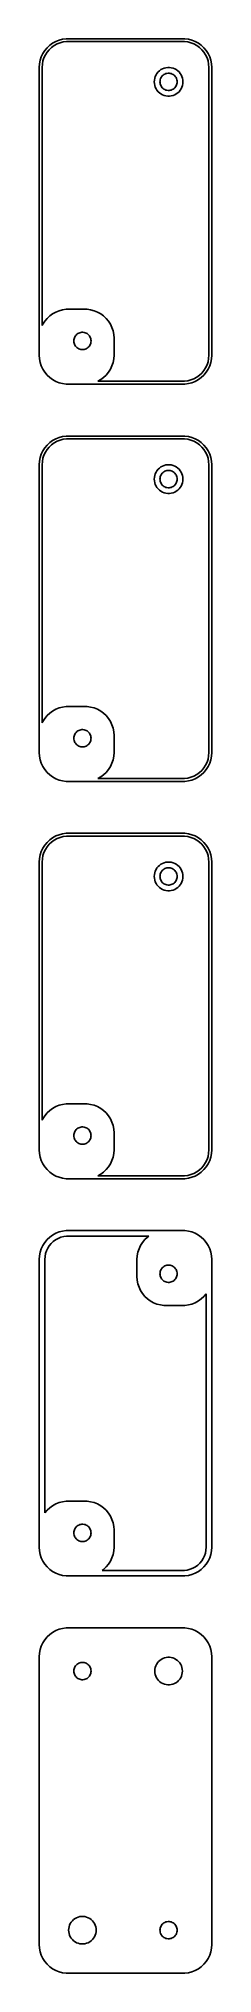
# Model space of a CAD drawing. Header units: metres. Extents: x -15 to 15, y 246 to 582.
import ezdxf

# ---------------------------------------------------------------- set-up
doc = ezdxf.new("R2010")
doc.units = ezdxf.units.M

msp = doc.modelspace()

# ---------------------------------------------------------------- linework, layer by layer
for p, q in [((-12.1289, 581.524), (-12.6791, 581.222)), ((-11.5451, 581.755), (-12.1289, 581.524)), ((-11.916, 581.072), (-11.3906, 581.28)), ((-10.9369, 581.911), (-11.5451, 581.755)), ((-11.3906, 581.28), (-10.8432, 581.42)), ((-10.3139, 581.99), (-10.9369, 581.911)), ((-10.8432, 581.42), (-10.2825, 581.491)), ((10.3139, 581.99), (-10.3139, 581.99)), ((-10.2825, 581.491), (10.2825, 581.491)), ((10.2825, 581.491), (10.8432, 581.42)), ((10.9369, 581.911), (10.3139, 581.99)), ((10.8432, 581.42), (11.3906, 581.28)), ((11.5451, 581.755), (10.9369, 581.911)), ((11.3906, 581.28), (11.916, 581.072)), ((12.1289, 581.524), (11.5451, 581.755)), ((12.6791, 581.222), (12.1289, 581.524)), ((-14.8429, 578.243), (-14.9606, 577.627)), ((-14.6489, 578.841), (-14.8429, 578.243)), ((-14.3815, 579.409), (-14.6489, 578.841)), ((-14.4645, 577.564), (-14.3586, 578.119)), ((-14.0451, 579.939), (-14.3815, 579.409)), ((-14.3586, 578.119), (-14.184, 578.657)), ((-14.184, 578.657), (-13.9434, 579.168)), ((-13.6448, 580.423), (-14.0451, 579.939)), ((-13.9434, 579.168), (-13.6406, 579.645)), ((-13.1871, 580.853), (-13.6448, 580.423)), ((-13.6406, 579.645), (-13.2803, 580.08)), ((-13.2803, 580.08), (-12.8684, 580.467)), ((-12.6791, 581.222), (-13.1871, 580.853)), ((-12.8684, 580.467), (-12.4112, 580.799)), ((-12.4112, 580.799), (-11.916, 581.072)), ((11.916, 581.072), (12.4112, 580.799)), ((12.4112, 580.799), (12.8684, 580.467)), ((13.1871, 580.853), (12.6791, 581.222)), ((12.8684, 580.467), (13.2803, 580.08)), ((13.6448, 580.423), (13.1871, 580.853)), ((13.2803, 580.08), (13.6406, 579.645)), ((13.6406, 579.645), (13.9434, 579.168)), ((14.0451, 579.939), (13.6448, 580.423)), ((13.9434, 579.168), (14.184, 578.657)), ((14.3815, 579.409), (14.0451, 579.939)), ((14.184, 578.657), (14.3586, 578.119)), ((14.3586, 578.119), (14.4645, 577.564)), ((14.6489, 578.841), (14.3815, 579.409)), ((14.8429, 578.243), (14.6489, 578.841)), ((14.9606, 577.627), (14.8429, 578.243)), ((-14.9606, 577.627), (-15, 577)), ((-15, 577), (-15, 527)), ((-14.5, 577), (-14.4645, 577.564)), ((-14.5, 532.157), (-14.5, 577)), ((5.0197, 574.813), (5, 574.5)), ((5.07854, 575.122), (5.0197, 574.813)), ((5.17555, 575.42), (5.07854, 575.122)), ((5.30922, 575.704), (5.17555, 575.42)), ((5.47745, 575.969), (5.30922, 575.704)), ((5.67757, 576.211), (5.47745, 575.969)), ((5.90643, 576.426), (5.67757, 576.211)), ((6.16043, 576.611), (5.90643, 576.426)), ((6, 574.5), (6.01183, 574.688)), ((6.01183, 574.688), (6.04712, 574.873)), ((6.04712, 574.873), (6.10533, 575.052)), ((6.10533, 575.052), (6.18553, 575.223)), ((6.43555, 576.762), (6.16043, 576.611)), ((6.18553, 575.223), (6.28647, 575.382)), ((6.28647, 575.382), (6.40654, 575.527)), ((6.40654, 575.527), (6.54385, 575.656)), ((6.72745, 576.878), (6.43555, 576.762)), ((6.54385, 575.656), (6.69626, 575.766)), ((6.69626, 575.766), (6.86133, 575.857)), ((7.03154, 576.956), (6.72745, 576.878)), ((6.86133, 575.857), (7.03647, 575.927)), ((7.34302, 576.995), (7.03154, 576.956)), ((7.03647, 575.927), (7.21892, 575.973)), ((7.21892, 575.973), (7.40581, 575.997)), ((7.65697, 576.995), (7.34302, 576.995)), ((7.40581, 575.997), (7.59418, 575.997)), ((7.59418, 575.997), (7.78107, 575.973)), ((7.96844, 576.956), (7.65697, 576.995)), ((7.78107, 575.973), (7.96352, 575.927)), ((7.96352, 575.927), (8.13866, 575.857)), ((8.27254, 576.878), (7.96844, 576.956)), ((8.13866, 575.857), (8.30373, 575.766)), ((8.56444, 576.762), (8.27254, 576.878)), ((8.30373, 575.766), (8.45613, 575.656)), ((8.45613, 575.656), (8.59344, 575.527)), ((8.83955, 576.611), (8.56444, 576.762)), ((8.59344, 575.527), (8.71352, 575.382)), ((8.71352, 575.382), (8.81445, 575.223)), ((8.81445, 575.223), (8.89465, 575.052)), ((9.09355, 576.426), (8.83955, 576.611)), ((8.89465, 575.052), (8.95287, 574.873)), ((8.95287, 574.873), (8.98816, 574.688)), ((8.98816, 574.688), (9, 574.5)), ((9.32242, 576.211), (9.09355, 576.426)), ((9.52254, 575.969), (9.32242, 576.211)), ((9.69077, 575.704), (9.52254, 575.969)), ((9.82443, 575.42), (9.69077, 575.704)), ((9.92145, 575.122), (9.82443, 575.42)), ((9.98029, 574.813), (9.92145, 575.122)), ((10, 574.5), (9.98029, 574.813)), ((14.4645, 577.564), (14.5, 577)), ((14.5, 577), (14.5, 527)), ((15, 577), (14.9606, 577.627)), ((15, 527), (15, 577)), ((5, 574.5), (5.0197, 574.187)), ((5.0197, 574.187), (5.07854, 573.878)), ((5.07854, 573.878), (5.17555, 573.58)), ((5.17555, 573.58), (5.30922, 573.296)), ((5.30922, 573.296), (5.47745, 573.031)), ((5.47745, 573.031), (5.67757, 572.789)), ((5.67757, 572.789), (5.90643, 572.574)), ((5.90643, 572.574), (6.16043, 572.389)), ((6.01183, 574.312), (6, 574.5)), ((6.04712, 574.127), (6.01183, 574.312)), ((6.10533, 573.948), (6.04712, 574.127)), ((6.18553, 573.777), (6.10533, 573.948)), ((6.16043, 572.389), (6.43555, 572.238)), ((6.28647, 573.618), (6.18553, 573.777)), ((6.40654, 573.473), (6.28647, 573.618)), ((6.54385, 573.344), (6.40654, 573.473)), ((6.43555, 572.238), (6.72745, 572.122)), ((6.69626, 573.234), (6.54385, 573.344)), ((6.86133, 573.143), (6.69626, 573.234)), ((6.72745, 572.122), (7.03154, 572.044)), ((7.03647, 573.073), (6.86133, 573.143)), ((7.03154, 572.044), (7.34302, 572.005)), ((7.21892, 573.027), (7.03647, 573.073)), ((7.40581, 573.003), (7.21892, 573.027)), ((7.34302, 572.005), (7.65697, 572.005)), ((7.59418, 573.003), (7.40581, 573.003)), ((7.78107, 573.027), (7.59418, 573.003)), ((7.65697, 572.005), (7.96844, 572.044)), ((7.96352, 573.073), (7.78107, 573.027)), ((8.13866, 573.143), (7.96352, 573.073)), ((7.96844, 572.044), (8.27254, 572.122)), ((8.30373, 573.234), (8.13866, 573.143)), ((8.27254, 572.122), (8.56444, 572.238)), ((8.45613, 573.344), (8.30373, 573.234)), ((8.59344, 573.473), (8.45613, 573.344)), ((8.56444, 572.238), (8.83955, 572.389)), ((8.71352, 573.618), (8.59344, 573.473)), ((8.81445, 573.777), (8.71352, 573.618)), ((8.89465, 573.948), (8.81445, 573.777)), ((8.83955, 572.389), (9.09355, 572.574)), ((8.95287, 574.127), (8.89465, 573.948)), ((8.98816, 574.312), (8.95287, 574.127)), ((9, 574.5), (8.98816, 574.312)), ((9.09355, 572.574), (9.32242, 572.789)), ((9.32242, 572.789), (9.52254, 573.031)), ((9.52254, 573.031), (9.69077, 573.296)), ((9.69077, 573.296), (9.82443, 573.58)), ((9.82443, 573.58), (9.92145, 573.878)), ((9.92145, 573.878), (9.98029, 574.187)), ((9.98029, 574.187), (10, 574.5)), ((-12.6791, 534.222), (-13.1871, 533.853)), ((-12.1289, 534.524), (-12.6791, 534.222)), ((-11.5451, 534.755), (-12.1289, 534.524)), ((-10.9369, 534.911), (-11.5451, 534.755)), ((-10.3139, 534.99), (-10.9369, 534.911)), ((-6.68604, 534.99), (-10.3139, 534.99)), ((-6.06308, 534.911), (-6.68604, 534.99)), ((-5.45491, 534.755), (-6.06308, 534.911)), ((-4.87109, 534.524), (-5.45491, 534.755)), ((-4.32086, 534.222), (-4.87109, 534.524)), ((-3.81287, 533.853), (-4.32086, 534.222)), ((-14.3815, 532.409), (-14.5, 532.157)), ((-14.0451, 532.939), (-14.3815, 532.409)), ((-13.6448, 533.423), (-14.0451, 532.939)), ((-13.1871, 533.853), (-13.6448, 533.423)), ((-8.30373, 530.766), (-8.13866, 530.857)), ((-8.13866, 530.857), (-7.96352, 530.927)), ((-7.96352, 530.927), (-7.78107, 530.973)), ((-7.78107, 530.973), (-7.59418, 530.997)), ((-7.59418, 530.997), (-7.40581, 530.997)), ((-7.40581, 530.997), (-7.21892, 530.973)), ((-7.21892, 530.973), (-7.03647, 530.927)), ((-7.03647, 530.927), (-6.86133, 530.857)), ((-6.86133, 530.857), (-6.69626, 530.766)), ((-3.35515, 533.423), (-3.81287, 533.853)), ((-2.95491, 532.939), (-3.35515, 533.423)), ((-2.61845, 532.409), (-2.95491, 532.939)), ((-2.3511, 531.841), (-2.61845, 532.409)), ((-2.15707, 531.243), (-2.3511, 531.841)), ((-2.03941, 530.627), (-2.15707, 531.243)), ((-9, 529.5), (-8.98816, 529.688)), ((-8.98816, 529.312), (-9, 529.5)), ((-8.98816, 529.688), (-8.95287, 529.873)), ((-8.95287, 529.127), (-8.98816, 529.312)), ((-8.95287, 529.873), (-8.89465, 530.052)), ((-8.89465, 528.948), (-8.95287, 529.127)), ((-8.89465, 530.052), (-8.81445, 530.223)), ((-8.81445, 528.777), (-8.89465, 528.948)), ((-8.81445, 530.223), (-8.71352, 530.382)), ((-8.71352, 528.618), (-8.81445, 528.777)), ((-8.71352, 530.382), (-8.59344, 530.527)), ((-8.59344, 528.473), (-8.71352, 528.618)), ((-8.59344, 530.527), (-8.45613, 530.656)), ((-8.45613, 528.344), (-8.59344, 528.473)), ((-8.45613, 530.656), (-8.30373, 530.766)), ((-8.30373, 528.234), (-8.45613, 528.344)), ((-8.13866, 528.143), (-8.30373, 528.234)), ((-7.96352, 528.073), (-8.13866, 528.143)), ((-7.78107, 528.027), (-7.96352, 528.073)), ((-7.59418, 528.003), (-7.78107, 528.027)), ((-7.40581, 528.003), (-7.59418, 528.003)), ((-7.21892, 528.027), (-7.40581, 528.003)), ((-7.03647, 528.073), (-7.21892, 528.027)), ((-6.86133, 528.143), (-7.03647, 528.073)), ((-6.69626, 528.234), (-6.86133, 528.143)), ((-6.69626, 530.766), (-6.54385, 530.656)), ((-6.54385, 528.344), (-6.69626, 528.234)), ((-6.54385, 530.656), (-6.40654, 530.527)), ((-6.40654, 528.473), (-6.54385, 528.344)), ((-6.40654, 530.527), (-6.28647, 530.382)), ((-6.28647, 528.618), (-6.40654, 528.473)), ((-6.28647, 530.382), (-6.18553, 530.223)), ((-6.18553, 528.777), (-6.28647, 528.618)), ((-6.18553, 530.223), (-6.10533, 530.052)), ((-6.10533, 528.948), (-6.18553, 528.777)), ((-6.10533, 530.052), (-6.04712, 529.873)), ((-6.04712, 529.127), (-6.10533, 528.948)), ((-6.04712, 529.873), (-6.01183, 529.688)), ((-6.01183, 529.312), (-6.04712, 529.127)), ((-6.01183, 529.688), (-6, 529.5)), ((-6, 529.5), (-6.01183, 529.312)), ((-2, 530), (-2.03941, 530.627)), ((-2, 527), (-2, 530)), ((-15, 527), (-14.9606, 526.373)), ((-14.9606, 526.373), (-14.8429, 525.757)), ((-14.8429, 525.757), (-14.6489, 525.159)), ((-14.6489, 525.159), (-14.3815, 524.591)), ((-14.3815, 524.591), (-14.0451, 524.061)), ((-2.95491, 524.061), (-2.61845, 524.591)), ((-2.61845, 524.591), (-2.3511, 525.159)), ((-2.3511, 525.159), (-2.15707, 525.757)), ((-2.15707, 525.757), (-2.03941, 526.373)), ((-2.03941, 526.373), (-2, 527)), ((13.6406, 524.355), (13.2803, 523.92)), ((13.9434, 524.832), (13.6406, 524.355)), ((14.184, 525.343), (13.9434, 524.832)), ((14.0451, 524.061), (14.3815, 524.591)), ((14.3586, 525.881), (14.184, 525.343)), ((14.4645, 526.436), (14.3586, 525.881)), ((14.3815, 524.591), (14.6489, 525.159)), ((14.5, 527), (14.4645, 526.436)), ((14.6489, 525.159), (14.8429, 525.757)), ((14.8429, 525.757), (14.9606, 526.373)), ((14.9606, 526.373), (15, 527)), ((-14.0451, 524.061), (-13.6448, 523.577)), ((-13.6448, 523.577), (-13.1871, 523.147)), ((-13.1871, 523.147), (-12.6791, 522.778)), ((-12.6791, 522.778), (-12.1289, 522.476)), ((-12.1289, 522.476), (-11.5451, 522.245)), ((-11.5451, 522.245), (-10.9369, 522.089)), ((-10.9369, 522.089), (-10.3139, 522.01)), ((-10.3139, 522.01), (10.3139, 522.01)), ((-4.81104, 522.509), (-4.32086, 522.778)), ((10.2825, 522.509), (-4.81104, 522.509)), ((-4.32086, 522.778), (-3.81287, 523.147)), ((-3.81287, 523.147), (-3.35515, 523.577)), ((-3.35515, 523.577), (-2.95491, 524.061)), ((10.8432, 522.58), (10.2825, 522.509)), ((10.3139, 522.01), (10.9369, 522.089)), ((11.3906, 522.72), (10.8432, 522.58)), ((10.9369, 522.089), (11.5451, 522.245)), ((11.916, 522.928), (11.3906, 522.72)), ((11.5451, 522.245), (12.1289, 522.476)), ((12.4112, 523.201), (11.916, 522.928)), ((12.1289, 522.476), (12.6791, 522.778)), ((12.8684, 523.533), (12.4112, 523.201)), ((12.6791, 522.778), (13.1871, 523.147)), ((13.2803, 523.92), (12.8684, 523.533)), ((13.1871, 523.147), (13.6448, 523.577)), ((13.6448, 523.577), (14.0451, 524.061)), ((-14.0451, 510.939), (-14.3815, 510.409)), ((-13.6448, 511.423), (-14.0451, 510.939)), ((-13.1871, 511.853), (-13.6448, 511.423)), ((-13.6406, 510.645), (-13.2803, 511.08)), ((-13.2803, 511.08), (-12.8684, 511.467)), ((-12.6791, 512.222), (-13.1871, 511.853)), ((-12.8684, 511.467), (-12.4112, 511.799)), ((-12.1289, 512.524), (-12.6791, 512.222)), ((-12.4112, 511.799), (-11.916, 512.072)), ((-11.5451, 512.755), (-12.1289, 512.524)), ((-11.916, 512.072), (-11.3906, 512.28)), ((-10.9369, 512.911), (-11.5451, 512.755)), ((-11.3906, 512.28), (-10.8432, 512.42)), ((-10.3139, 512.99), (-10.9369, 512.911)), ((-10.8432, 512.42), (-10.2825, 512.491)), ((10.3139, 512.99), (-10.3139, 512.99)), ((-10.2825, 512.491), (10.2825, 512.491)), ((10.2825, 512.491), (10.8432, 512.42)), ((10.9369, 512.911), (10.3139, 512.99)), ((10.8432, 512.42), (11.3906, 512.28)), ((11.5451, 512.755), (10.9369, 512.911)), ((11.3906, 512.28), (11.916, 512.072)), ((12.1289, 512.524), (11.5451, 512.755)), ((11.916, 512.072), (12.4112, 511.799)), ((12.6791, 512.222), (12.1289, 512.524)), ((12.4112, 511.799), (12.8684, 511.467)), ((13.1871, 511.853), (12.6791, 512.222)), ((12.8684, 511.467), (13.2803, 511.08)), ((13.6448, 511.423), (13.1871, 511.853)), ((13.2803, 511.08), (13.6406, 510.645)), ((14.0451, 510.939), (13.6448, 511.423)), ((14.3815, 510.409), (14.0451, 510.939)), ((-14.9606, 508.627), (-15, 508)), ((-15, 508), (-15, 458)), ((-14.8429, 509.243), (-14.9606, 508.627)), ((-14.6489, 509.841), (-14.8429, 509.243)), ((-14.3815, 510.409), (-14.6489, 509.841)), ((-14.5, 508), (-14.4645, 508.564)), ((-14.5, 463.157), (-14.5, 508)), ((-14.4645, 508.564), (-14.3586, 509.119)), ((-14.3586, 509.119), (-14.184, 509.657)), ((-14.184, 509.657), (-13.9434, 510.168)), ((-13.9434, 510.168), (-13.6406, 510.645)), ((5.90643, 507.426), (5.67757, 507.211)), ((6.16043, 507.611), (5.90643, 507.426)), ((6.43555, 507.762), (6.16043, 507.611)), ((6.72745, 507.878), (6.43555, 507.762)), ((7.03154, 507.956), (6.72745, 507.878)), ((7.34302, 507.995), (7.03154, 507.956)), ((7.65697, 507.995), (7.34302, 507.995)), ((7.96844, 507.956), (7.65697, 507.995)), ((8.27254, 507.878), (7.96844, 507.956)), ((8.56444, 507.762), (8.27254, 507.878)), ((8.83955, 507.611), (8.56444, 507.762)), ((9.09355, 507.426), (8.83955, 507.611)), ((9.32242, 507.211), (9.09355, 507.426)), ((13.6406, 510.645), (13.9434, 510.168)), ((13.9434, 510.168), (14.184, 509.657)), ((14.184, 509.657), (14.3586, 509.119)), ((14.3586, 509.119), (14.4645, 508.564)), ((14.6489, 509.841), (14.3815, 510.409)), ((14.4645, 508.564), (14.5, 508)), ((14.5, 508), (14.5, 458)), ((14.8429, 509.243), (14.6489, 509.841)), ((14.9606, 508.627), (14.8429, 509.243)), ((15, 508), (14.9606, 508.627)), ((15, 458), (15, 508)), ((5.0197, 505.813), (5, 505.5)), ((5, 505.5), (5.0197, 505.187)), ((5.07854, 506.122), (5.0197, 505.813)), ((5.0197, 505.187), (5.07854, 504.878)), ((5.17555, 506.42), (5.07854, 506.122)), ((5.07854, 504.878), (5.17555, 504.58)), ((5.30922, 506.704), (5.17555, 506.42)), ((5.17555, 504.58), (5.30922, 504.296)), ((5.47745, 506.969), (5.30922, 506.704)), ((5.30922, 504.296), (5.47745, 504.031)), ((5.67757, 507.211), (5.47745, 506.969)), ((5.47745, 504.031), (5.67757, 503.789)), ((6, 505.5), (6.01183, 505.688)), ((6.01183, 505.312), (6, 505.5)), ((6.01183, 505.688), (6.04712, 505.873)), ((6.04712, 505.127), (6.01183, 505.312)), ((6.04712, 505.873), (6.10533, 506.052)), ((6.10533, 504.948), (6.04712, 505.127)), ((6.10533, 506.052), (6.18553, 506.223)), ((6.18553, 504.777), (6.10533, 504.948)), ((6.18553, 506.223), (6.28647, 506.382)), ((6.28647, 504.618), (6.18553, 504.777)), ((6.28647, 506.382), (6.40654, 506.527)), ((6.40654, 504.473), (6.28647, 504.618)), ((6.40654, 506.527), (6.54385, 506.656)), ((6.54385, 504.344), (6.40654, 504.473)), ((6.54385, 506.656), (6.69626, 506.766)), ((6.69626, 504.234), (6.54385, 504.344)), ((6.69626, 506.766), (6.86133, 506.857)), ((6.86133, 504.143), (6.69626, 504.234)), ((6.86133, 506.857), (7.03647, 506.927)), ((7.03647, 504.073), (6.86133, 504.143)), ((7.03647, 506.927), (7.21892, 506.973)), ((7.21892, 504.027), (7.03647, 504.073)), ((7.21892, 506.973), (7.40581, 506.997)), ((7.40581, 504.003), (7.21892, 504.027)), ((7.40581, 506.997), (7.59418, 506.997)), ((7.59418, 504.003), (7.40581, 504.003)), ((7.59418, 506.997), (7.78107, 506.973)), ((7.78107, 504.027), (7.59418, 504.003)), ((7.78107, 506.973), (7.96352, 506.927)), ((7.96352, 504.073), (7.78107, 504.027)), ((7.96352, 506.927), (8.13866, 506.857)), ((8.13866, 504.143), (7.96352, 504.073)), ((8.13866, 506.857), (8.30373, 506.766)), ((8.30373, 504.234), (8.13866, 504.143)), ((8.30373, 506.766), (8.45613, 506.656)), ((8.45613, 504.344), (8.30373, 504.234)), ((8.45613, 506.656), (8.59344, 506.527)), ((8.59344, 504.473), (8.45613, 504.344)), ((8.59344, 506.527), (8.71352, 506.382)), ((8.71352, 504.618), (8.59344, 504.473)), ((8.71352, 506.382), (8.81445, 506.223)), ((8.81445, 504.777), (8.71352, 504.618)), ((8.81445, 506.223), (8.89465, 506.052)), ((8.89465, 504.948), (8.81445, 504.777)), ((8.89465, 506.052), (8.95287, 505.873)), ((8.95287, 505.127), (8.89465, 504.948)), ((8.95287, 505.873), (8.98816, 505.688)), ((8.98816, 505.312), (8.95287, 505.127)), ((8.98816, 505.688), (9, 505.5)), ((9, 505.5), (8.98816, 505.312)), ((9.52254, 506.969), (9.32242, 507.211)), ((9.32242, 503.789), (9.52254, 504.031)), ((9.69077, 506.704), (9.52254, 506.969)), ((9.52254, 504.031), (9.69077, 504.296)), ((9.82443, 506.42), (9.69077, 506.704)), ((9.69077, 504.296), (9.82443, 504.58)), ((9.92145, 506.122), (9.82443, 506.42)), ((9.82443, 504.58), (9.92145, 504.878)), ((9.98029, 505.813), (9.92145, 506.122)), ((9.92145, 504.878), (9.98029, 505.187)), ((10, 505.5), (9.98029, 505.813)), ((9.98029, 505.187), (10, 505.5)), ((5.67757, 503.789), (5.90643, 503.574)), ((5.90643, 503.574), (6.16043, 503.389)), ((6.16043, 503.389), (6.43555, 503.238)), ((6.43555, 503.238), (6.72745, 503.122)), ((6.72745, 503.122), (7.03154, 503.044)), ((7.03154, 503.044), (7.34302, 503.005)), ((7.34302, 503.005), (7.65697, 503.005)), ((7.65697, 503.005), (7.96844, 503.044)), ((7.96844, 503.044), (8.27254, 503.122)), ((8.27254, 503.122), (8.56444, 503.238)), ((8.56444, 503.238), (8.83955, 503.389)), ((8.83955, 503.389), (9.09355, 503.574)), ((9.09355, 503.574), (9.32242, 503.789)), ((-14.0451, 463.939), (-14.3815, 463.409)), ((-13.6448, 464.423), (-14.0451, 463.939)), ((-13.1871, 464.853), (-13.6448, 464.423)), ((-12.6791, 465.222), (-13.1871, 464.853)), ((-12.1289, 465.524), (-12.6791, 465.222)), ((-11.5451, 465.755), (-12.1289, 465.524)), ((-10.9369, 465.911), (-11.5451, 465.755)), ((-10.3139, 465.99), (-10.9369, 465.911)), ((-6.68604, 465.99), (-10.3139, 465.99)), ((-6.06308, 465.911), (-6.68604, 465.99)), ((-5.45491, 465.755), (-6.06308, 465.911)), ((-4.87109, 465.524), (-5.45491, 465.755)), ((-4.32086, 465.222), (-4.87109, 465.524)), ((-3.81287, 464.853), (-4.32086, 465.222)), ((-3.35515, 464.423), (-3.81287, 464.853)), ((-2.95491, 463.939), (-3.35515, 464.423)), ((-2.61845, 463.409), (-2.95491, 463.939)), ((-14.3815, 463.409), (-14.5, 463.157)), ((-9, 460.5), (-8.98816, 460.688)), ((-8.98816, 460.312), (-9, 460.5)), ((-8.98816, 460.688), (-8.95287, 460.873)), ((-8.95287, 460.127), (-8.98816, 460.312)), ((-8.95287, 460.873), (-8.89465, 461.052)), ((-8.89465, 461.052), (-8.81445, 461.223)), ((-8.81445, 461.223), (-8.71352, 461.382)), ((-8.71352, 461.382), (-8.59344, 461.527)), ((-8.59344, 461.527), (-8.45613, 461.656)), ((-8.45613, 461.656), (-8.30373, 461.766)), ((-8.30373, 461.766), (-8.13866, 461.857)), ((-8.13866, 461.857), (-7.96352, 461.927)), ((-7.96352, 461.927), (-7.78107, 461.973)), ((-7.78107, 461.973), (-7.59418, 461.997)), ((-7.59418, 461.997), (-7.40581, 461.997)), ((-7.40581, 461.997), (-7.21892, 461.973)), ((-7.21892, 461.973), (-7.03647, 461.927)), ((-7.03647, 461.927), (-6.86133, 461.857)), ((-6.86133, 461.857), (-6.69626, 461.766)), ((-6.69626, 461.766), (-6.54385, 461.656)), ((-6.54385, 461.656), (-6.40654, 461.527)), ((-6.40654, 461.527), (-6.28647, 461.382)), ((-6.28647, 461.382), (-6.18553, 461.223)), ((-6.18553, 461.223), (-6.10533, 461.052)), ((-6.10533, 461.052), (-6.04712, 460.873)), ((-6.04712, 460.873), (-6.01183, 460.688)), ((-6.01183, 460.312), (-6.04712, 460.127)), ((-6.01183, 460.688), (-6, 460.5)), ((-6, 460.5), (-6.01183, 460.312)), ((-2.3511, 462.841), (-2.61845, 463.409)), ((-2.15707, 462.243), (-2.3511, 462.841)), ((-2.03941, 461.627), (-2.15707, 462.243)), ((-2, 461), (-2.03941, 461.627)), ((-2, 458), (-2, 461)), ((-15, 458), (-14.9606, 457.373)), ((-14.9606, 457.373), (-14.8429, 456.757)), ((-8.89465, 459.948), (-8.95287, 460.127)), ((-8.81445, 459.777), (-8.89465, 459.948)), ((-8.71352, 459.618), (-8.81445, 459.777)), ((-8.59344, 459.473), (-8.71352, 459.618)), ((-8.45613, 459.344), (-8.59344, 459.473)), ((-8.30373, 459.234), (-8.45613, 459.344)), ((-8.13866, 459.143), (-8.30373, 459.234)), ((-7.96352, 459.073), (-8.13866, 459.143)), ((-7.78107, 459.027), (-7.96352, 459.073)), ((-7.59418, 459.003), (-7.78107, 459.027)), ((-7.40581, 459.003), (-7.59418, 459.003)), ((-7.21892, 459.027), (-7.40581, 459.003)), ((-7.03647, 459.073), (-7.21892, 459.027)), ((-6.86133, 459.143), (-7.03647, 459.073)), ((-6.69626, 459.234), (-6.86133, 459.143)), ((-6.54385, 459.344), (-6.69626, 459.234)), ((-6.40654, 459.473), (-6.54385, 459.344)), ((-6.28647, 459.618), (-6.40654, 459.473)), ((-6.18553, 459.777), (-6.28647, 459.618)), ((-6.10533, 459.948), (-6.18553, 459.777)), ((-6.04712, 460.127), (-6.10533, 459.948)), ((-2.15707, 456.757), (-2.03941, 457.373)), ((-2.03941, 457.373), (-2, 458)), ((14.4645, 457.436), (14.3586, 456.881)), ((14.5, 458), (14.4645, 457.436)), ((14.8429, 456.757), (14.9606, 457.373)), ((14.9606, 457.373), (15, 458)), ((-14.8429, 456.757), (-14.6489, 456.159)), ((-14.6489, 456.159), (-14.3815, 455.591)), ((-14.3815, 455.591), (-14.0451, 455.061)), ((-14.0451, 455.061), (-13.6448, 454.577)), ((-13.6448, 454.577), (-13.1871, 454.147)), ((-13.1871, 454.147), (-12.6791, 453.778)), ((-12.6791, 453.778), (-12.1289, 453.476)), ((-4.81104, 453.509), (-4.32086, 453.778)), ((-4.32086, 453.778), (-3.81287, 454.147)), ((-3.81287, 454.147), (-3.35515, 454.577)), ((-3.35515, 454.577), (-2.95491, 455.061)), ((-2.95491, 455.061), (-2.61845, 455.591)), ((-2.61845, 455.591), (-2.3511, 456.159)), ((-2.3511, 456.159), (-2.15707, 456.757)), ((10.8432, 453.58), (10.2825, 453.509)), ((11.3906, 453.72), (10.8432, 453.58)), ((11.916, 453.928), (11.3906, 453.72)), ((12.4112, 454.201), (11.916, 453.928)), ((12.1289, 453.476), (12.6791, 453.778)), ((12.8684, 454.533), (12.4112, 454.201)), ((12.6791, 453.778), (13.1871, 454.147)), ((13.2803, 454.92), (12.8684, 454.533)), ((13.1871, 454.147), (13.6448, 454.577)), ((13.6406, 455.355), (13.2803, 454.92)), ((13.9434, 455.832), (13.6406, 455.355)), ((13.6448, 454.577), (14.0451, 455.061)), ((14.184, 456.343), (13.9434, 455.832)), ((14.0451, 455.061), (14.3815, 455.591)), ((14.3586, 456.881), (14.184, 456.343)), ((14.3815, 455.591), (14.6489, 456.159)), ((14.6489, 456.159), (14.8429, 456.757)), ((-12.1289, 453.476), (-11.5451, 453.245)), ((-11.5451, 453.245), (-10.9369, 453.089)), ((-10.9369, 453.089), (-10.3139, 453.01)), ((-10.3139, 453.01), (10.3139, 453.01)), ((10.2825, 453.509), (-4.81104, 453.509)), ((10.3139, 453.01), (10.9369, 453.089)), ((10.9369, 453.089), (11.5451, 453.245)), ((11.5451, 453.245), (12.1289, 453.476)), ((-12.1289, 443.524), (-12.6791, 443.222)), ((-11.5451, 443.755), (-12.1289, 443.524)), ((-10.9369, 443.911), (-11.5451, 443.755)), ((-10.3139, 443.99), (-10.9369, 443.911)), ((10.3139, 443.99), (-10.3139, 443.99)), ((10.9369, 443.911), (10.3139, 443.99)), ((11.5451, 443.755), (10.9369, 443.911)), ((12.1289, 443.524), (11.5451, 443.755)), ((12.6791, 443.222), (12.1289, 443.524)), ((-14.8429, 440.243), (-14.9606, 439.627)), ((-14.6489, 440.841), (-14.8429, 440.243)), ((-14.3815, 441.409), (-14.6489, 440.841)), ((-14.0451, 441.939), (-14.3815, 441.409)), ((-14.3586, 440.119), (-14.184, 440.657)), ((-14.184, 440.657), (-13.9434, 441.168)), ((-13.6448, 442.423), (-14.0451, 441.939)), ((-13.9434, 441.168), (-13.6406, 441.645)), ((-13.1871, 442.853), (-13.6448, 442.423)), ((-13.6406, 441.645), (-13.2803, 442.08)), ((-13.2803, 442.08), (-12.8684, 442.467)), ((-12.6791, 443.222), (-13.1871, 442.853)), ((-12.8684, 442.467), (-12.4112, 442.799)), ((-12.4112, 442.799), (-11.916, 443.072)), ((-11.916, 443.072), (-11.3906, 443.28)), ((-11.3906, 443.28), (-10.8432, 443.42)), ((-10.8432, 443.42), (-10.2825, 443.491)), ((-10.2825, 443.491), (10.2825, 443.491)), ((10.2825, 443.491), (10.8432, 443.42)), ((10.8432, 443.42), (11.3906, 443.28)), ((11.3906, 443.28), (11.916, 443.072)), ((11.916, 443.072), (12.4112, 442.799)), ((12.4112, 442.799), (12.8684, 442.467)), ((13.1871, 442.853), (12.6791, 443.222)), ((12.8684, 442.467), (13.2803, 442.08)), ((13.6448, 442.423), (13.1871, 442.853)), ((13.2803, 442.08), (13.6406, 441.645)), ((13.6406, 441.645), (13.9434, 441.168)), ((14.0451, 441.939), (13.6448, 442.423)), ((13.9434, 441.168), (14.184, 440.657)), ((14.3815, 441.409), (14.0451, 441.939)), ((14.184, 440.657), (14.3586, 440.119)), ((14.6489, 440.841), (14.3815, 441.409)), ((14.8429, 440.243), (14.6489, 440.841)), ((14.9606, 439.627), (14.8429, 440.243)), ((-14.9606, 439.627), (-15, 439)), ((-15, 439), (-15, 389)), ((-14.5, 439), (-14.4645, 439.564)), ((-14.5, 394.157), (-14.5, 439)), ((-14.4645, 439.564), (-14.3586, 440.119)), ((5.0197, 436.813), (5, 436.5)), ((5.07854, 437.122), (5.0197, 436.813)), ((5.17555, 437.42), (5.07854, 437.122)), ((5.30922, 437.704), (5.17555, 437.42)), ((5.47745, 437.969), (5.30922, 437.704)), ((5.67757, 438.211), (5.47745, 437.969)), ((5.90643, 438.426), (5.67757, 438.211)), ((6.16043, 438.611), (5.90643, 438.426)), ((6.01183, 436.688), (6.04712, 436.873)), ((6.04712, 436.873), (6.10533, 437.052)), ((6.10533, 437.052), (6.18553, 437.223)), ((6.43555, 438.762), (6.16043, 438.611)), ((6.18553, 437.223), (6.28647, 437.382)), ((6.28647, 437.382), (6.40654, 437.527)), ((6.40654, 437.527), (6.54385, 437.656)), ((6.72745, 438.878), (6.43555, 438.762)), ((6.54385, 437.656), (6.69626, 437.766)), ((6.69626, 437.766), (6.86133, 437.857)), ((7.03154, 438.956), (6.72745, 438.878)), ((6.86133, 437.857), (7.03647, 437.927)), ((7.34302, 438.995), (7.03154, 438.956)), ((7.03647, 437.927), (7.21892, 437.973)), ((7.21892, 437.973), (7.40581, 437.997)), ((7.65697, 438.995), (7.34302, 438.995)), ((7.40581, 437.997), (7.59418, 437.997)), ((7.59418, 437.997), (7.78107, 437.973)), ((7.96844, 438.956), (7.65697, 438.995)), ((7.78107, 437.973), (7.96352, 437.927)), ((7.96352, 437.927), (8.13866, 437.857)), ((8.27254, 438.878), (7.96844, 438.956)), ((8.13866, 437.857), (8.30373, 437.766)), ((8.56444, 438.762), (8.27254, 438.878)), ((8.30373, 437.766), (8.45613, 437.656)), ((8.45613, 437.656), (8.59344, 437.527)), ((8.83955, 438.611), (8.56444, 438.762)), ((8.59344, 437.527), (8.71352, 437.382)), ((8.71352, 437.382), (8.81445, 437.223)), ((8.81445, 437.223), (8.89465, 437.052)), ((9.09355, 438.426), (8.83955, 438.611)), ((8.89465, 437.052), (8.95287, 436.873)), ((8.95287, 436.873), (8.98816, 436.688)), ((9.32242, 438.211), (9.09355, 438.426)), ((9.52254, 437.969), (9.32242, 438.211)), ((9.69077, 437.704), (9.52254, 437.969)), ((9.82443, 437.42), (9.69077, 437.704)), ((9.92145, 437.122), (9.82443, 437.42)), ((9.98029, 436.813), (9.92145, 437.122)), ((10, 436.5), (9.98029, 436.813)), ((14.3586, 440.119), (14.4645, 439.564)), ((14.4645, 439.564), (14.5, 439)), ((14.5, 439), (14.5, 389)), ((15, 439), (14.9606, 439.627)), ((15, 389), (15, 439)), ((5, 436.5), (5.0197, 436.187)), ((5.0197, 436.187), (5.07854, 435.878)), ((5.07854, 435.878), (5.17555, 435.58)), ((5.17555, 435.58), (5.30922, 435.296)), ((5.30922, 435.296), (5.47745, 435.031)), ((5.47745, 435.031), (5.67757, 434.789)), ((5.67757, 434.789), (5.90643, 434.574)), ((5.90643, 434.574), (6.16043, 434.389)), ((6, 436.5), (6.01183, 436.688)), ((6.01183, 436.312), (6, 436.5)), ((6.04712, 436.127), (6.01183, 436.312)), ((6.10533, 435.948), (6.04712, 436.127)), ((6.18553, 435.777), (6.10533, 435.948)), ((6.16043, 434.389), (6.43555, 434.238)), ((6.28647, 435.618), (6.18553, 435.777)), ((6.40654, 435.473), (6.28647, 435.618)), ((6.54385, 435.344), (6.40654, 435.473)), ((6.43555, 434.238), (6.72745, 434.122)), ((6.69626, 435.234), (6.54385, 435.344)), ((6.86133, 435.143), (6.69626, 435.234)), ((6.72745, 434.122), (7.03154, 434.044)), ((7.03647, 435.073), (6.86133, 435.143)), ((7.03154, 434.044), (7.34302, 434.005)), ((7.21892, 435.027), (7.03647, 435.073)), ((7.40581, 435.003), (7.21892, 435.027)), ((7.34302, 434.005), (7.65697, 434.005)), ((7.59418, 435.003), (7.40581, 435.003)), ((7.78107, 435.027), (7.59418, 435.003)), ((7.65697, 434.005), (7.96844, 434.044)), ((7.96352, 435.073), (7.78107, 435.027)), ((8.13866, 435.143), (7.96352, 435.073)), ((7.96844, 434.044), (8.27254, 434.122)), ((8.30373, 435.234), (8.13866, 435.143)), ((8.27254, 434.122), (8.56444, 434.238)), ((8.45613, 435.344), (8.30373, 435.234)), ((8.59344, 435.473), (8.45613, 435.344)), ((8.56444, 434.238), (8.83955, 434.389)), ((8.71352, 435.618), (8.59344, 435.473)), ((8.81445, 435.777), (8.71352, 435.618)), ((8.89465, 435.948), (8.81445, 435.777)), ((8.83955, 434.389), (9.09355, 434.574)), ((8.95287, 436.127), (8.89465, 435.948)), ((8.98816, 436.312), (8.95287, 436.127)), ((8.98816, 436.688), (9, 436.5)), ((9, 436.5), (8.98816, 436.312)), ((9.09355, 434.574), (9.32242, 434.789)), ((9.32242, 434.789), (9.52254, 435.031)), ((9.52254, 435.031), (9.69077, 435.296)), ((9.69077, 435.296), (9.82443, 435.58)), ((9.82443, 435.58), (9.92145, 435.878)), ((9.92145, 435.878), (9.98029, 436.187)), ((9.98029, 436.187), (10, 436.5)), ((-12.1289, 396.524), (-12.6791, 396.222)), ((-11.5451, 396.755), (-12.1289, 396.524)), ((-10.9369, 396.911), (-11.5451, 396.755)), ((-10.3139, 396.99), (-10.9369, 396.911)), ((-6.68604, 396.99), (-10.3139, 396.99)), ((-6.06308, 396.911), (-6.68604, 396.99)), ((-5.45491, 396.755), (-6.06308, 396.911)), ((-4.87109, 396.524), (-5.45491, 396.755)), ((-4.32086, 396.222), (-4.87109, 396.524)), ((-14.3815, 394.409), (-14.5, 394.157)), ((-14.0451, 394.939), (-14.3815, 394.409)), ((-13.6448, 395.423), (-14.0451, 394.939)), ((-13.1871, 395.853), (-13.6448, 395.423)), ((-12.6791, 396.222), (-13.1871, 395.853)), ((-3.81287, 395.853), (-4.32086, 396.222)), ((-3.35515, 395.423), (-3.81287, 395.853)), ((-2.95491, 394.939), (-3.35515, 395.423)), ((-2.61845, 394.409), (-2.95491, 394.939)), ((-2.3511, 393.841), (-2.61845, 394.409)), ((-2.15707, 393.243), (-2.3511, 393.841)), ((-2.03941, 392.627), (-2.15707, 393.243)), ((-9, 391.5), (-8.98816, 391.688)), ((-8.98816, 391.312), (-9, 391.5)), ((-8.98816, 391.688), (-8.95287, 391.873)), ((-8.95287, 391.127), (-8.98816, 391.312)), ((-8.95287, 391.873), (-8.89465, 392.052)), ((-8.89465, 390.948), (-8.95287, 391.127)), ((-8.89465, 392.052), (-8.81445, 392.223)), ((-8.81445, 390.777), (-8.89465, 390.948)), ((-8.81445, 392.223), (-8.71352, 392.382)), ((-8.71352, 390.618), (-8.81445, 390.777)), ((-8.71352, 392.382), (-8.59344, 392.527)), ((-8.59344, 390.473), (-8.71352, 390.618)), ((-8.59344, 392.527), (-8.45613, 392.656)), ((-8.45613, 390.344), (-8.59344, 390.473)), ((-8.45613, 392.656), (-8.30373, 392.766)), ((-8.30373, 390.234), (-8.45613, 390.344)), ((-8.30373, 392.766), (-8.13866, 392.857)), ((-8.13866, 390.143), (-8.30373, 390.234)), ((-8.13866, 392.857), (-7.96352, 392.927)), ((-7.96352, 390.073), (-8.13866, 390.143)), ((-7.96352, 392.927), (-7.78107, 392.973)), ((-7.78107, 390.027), (-7.96352, 390.073)), ((-7.78107, 392.973), (-7.59418, 392.997)), ((-7.59418, 390.003), (-7.78107, 390.027)), ((-7.59418, 392.997), (-7.40581, 392.997)), ((-7.40581, 390.003), (-7.59418, 390.003)), ((-7.40581, 392.997), (-7.21892, 392.973)), ((-7.21892, 390.027), (-7.40581, 390.003)), ((-7.21892, 392.973), (-7.03647, 392.927)), ((-7.03647, 390.073), (-7.21892, 390.027)), ((-7.03647, 392.927), (-6.86133, 392.857)), ((-6.86133, 390.143), (-7.03647, 390.073)), ((-6.86133, 392.857), (-6.69626, 392.766)), ((-6.69626, 390.234), (-6.86133, 390.143)), ((-6.69626, 392.766), (-6.54385, 392.656)), ((-6.54385, 390.344), (-6.69626, 390.234)), ((-6.54385, 392.656), (-6.40654, 392.527)), ((-6.40654, 390.473), (-6.54385, 390.344)), ((-6.40654, 392.527), (-6.28647, 392.382)), ((-6.28647, 390.618), (-6.40654, 390.473)), ((-6.28647, 392.382), (-6.18553, 392.223)), ((-6.18553, 390.777), (-6.28647, 390.618)), ((-6.18553, 392.223), (-6.10533, 392.052)), ((-6.10533, 390.948), (-6.18553, 390.777)), ((-6.10533, 392.052), (-6.04712, 391.873)), ((-6.04712, 391.127), (-6.10533, 390.948)), ((-6.04712, 391.873), (-6.01183, 391.688)), ((-6.01183, 391.312), (-6.04712, 391.127)), ((-6.01183, 391.688), (-6, 391.5)), ((-6, 391.5), (-6.01183, 391.312)), ((-2, 392), (-2.03941, 392.627)), ((-2, 389), (-2, 392)), ((-15, 389), (-14.9606, 388.373)), ((-14.9606, 388.373), (-14.8429, 387.757)), ((-14.8429, 387.757), (-14.6489, 387.159)), ((-14.6489, 387.159), (-14.3815, 386.591)), ((-14.3815, 386.591), (-14.0451, 386.061)), ((-2.95491, 386.061), (-2.61845, 386.591)), ((-2.61845, 386.591), (-2.3511, 387.159)), ((-2.3511, 387.159), (-2.15707, 387.757)), ((-2.15707, 387.757), (-2.03941, 388.373)), ((-2.03941, 388.373), (-2, 389)), ((13.9434, 386.832), (13.6406, 386.355)), ((14.184, 387.343), (13.9434, 386.832)), ((14.0451, 386.061), (14.3815, 386.591)), ((14.3586, 387.881), (14.184, 387.343)), ((14.4645, 388.436), (14.3586, 387.881)), ((14.3815, 386.591), (14.6489, 387.159)), ((14.5, 389), (14.4645, 388.436)), ((14.6489, 387.159), (14.8429, 387.757)), ((14.8429, 387.757), (14.9606, 388.373)), ((14.9606, 388.373), (15, 389)), ((-14.0451, 386.061), (-13.6448, 385.577)), ((-13.6448, 385.577), (-13.1871, 385.147)), ((-13.1871, 385.147), (-12.6791, 384.778)), ((-12.6791, 384.778), (-12.1289, 384.476)), ((-12.1289, 384.476), (-11.5451, 384.245)), ((-11.5451, 384.245), (-10.9369, 384.089)), ((-10.9369, 384.089), (-10.3139, 384.01)), ((-10.3139, 384.01), (10.3139, 384.01)), ((-4.81104, 384.509), (-4.32086, 384.778)), ((10.2825, 384.509), (-4.81104, 384.509)), ((-4.32086, 384.778), (-3.81287, 385.147)), ((-3.81287, 385.147), (-3.35515, 385.577)), ((-3.35515, 385.577), (-2.95491, 386.061)), ((10.8432, 384.58), (10.2825, 384.509)), ((10.3139, 384.01), (10.9369, 384.089)), ((11.3906, 384.72), (10.8432, 384.58)), ((10.9369, 384.089), (11.5451, 384.245)), ((11.916, 384.928), (11.3906, 384.72)), ((11.5451, 384.245), (12.1289, 384.476)), ((12.4112, 385.201), (11.916, 384.928)), ((12.1289, 384.476), (12.6791, 384.778)), ((12.8684, 385.533), (12.4112, 385.201)), ((12.6791, 384.778), (13.1871, 385.147)), ((13.2803, 385.92), (12.8684, 385.533)), ((13.1871, 385.147), (13.6448, 385.577)), ((13.6406, 386.355), (13.2803, 385.92)), ((13.6448, 385.577), (14.0451, 386.061)), ((-14.0451, 372.939), (-14.3815, 372.409)), ((-13.6448, 373.423), (-14.0451, 372.939)), ((-13.1871, 373.853), (-13.6448, 373.423)), ((-12.6791, 374.222), (-13.1871, 373.853)), ((-12.9322, 372.754), (-12.5639, 373.099)), ((-12.1289, 374.524), (-12.6791, 374.222)), ((-12.5639, 373.099), (-12.1553, 373.396)), ((-12.1553, 373.396), (-11.7126, 373.64)), ((-11.5451, 374.755), (-12.1289, 374.524)), ((-11.7126, 373.64), (-11.243, 373.826)), ((-10.9369, 374.911), (-11.5451, 374.755)), ((-11.243, 373.826), (-10.7537, 373.951)), ((-10.3139, 374.99), (-10.9369, 374.911)), ((-10.7537, 373.951), (-10.2526, 374.014)), ((10.3139, 374.99), (-10.3139, 374.99)), ((-10.2526, 374.014), (4.03568, 374.014)), ((2.95491, 372.939), (2.61845, 372.409)), ((3.35515, 373.423), (2.95491, 372.939)), ((3.81287, 373.853), (3.35515, 373.423)), ((4.03568, 374.014), (3.81287, 373.853)), ((10.9369, 374.911), (10.3139, 374.99)), ((11.5451, 374.755), (10.9369, 374.911)), ((12.1289, 374.524), (11.5451, 374.755)), ((12.6791, 374.222), (12.1289, 374.524)), ((13.1871, 373.853), (12.6791, 374.222)), ((13.6448, 373.423), (13.1871, 373.853)), ((14.0451, 372.939), (13.6448, 373.423)), ((14.3815, 372.409), (14.0451, 372.939)), ((-14.9606, 370.627), (-15, 370)), ((-15, 370), (-15, 320)), ((-14.8429, 371.243), (-14.9606, 370.627)), ((-14.6489, 371.841), (-14.8429, 371.243)), ((-14.3815, 372.409), (-14.6489, 371.841)), ((-14.0224, 370), (-13.9907, 370.504)), ((-14.0224, 325.966), (-14.0224, 370)), ((-13.9907, 370.504), (-13.896, 371)), ((-13.896, 371), (-13.7399, 371.481)), ((-13.7399, 371.481), (-13.5248, 371.938)), ((-13.5248, 371.938), (-13.2542, 372.364)), ((-13.2542, 372.364), (-12.9322, 372.754)), ((2.03941, 370.627), (2, 370)), ((2, 370), (2, 367)), ((2.15707, 371.243), (2.03941, 370.627)), ((2.3511, 371.841), (2.15707, 371.243)), ((2.61845, 372.409), (2.3511, 371.841)), ((14.6489, 371.841), (14.3815, 372.409)), ((14.8429, 371.243), (14.6489, 371.841)), ((14.9606, 370.627), (14.8429, 371.243)), ((15, 370), (14.9606, 370.627)), ((15, 320), (15, 370)), ((2, 367), (2.03941, 366.373)), ((2.03941, 366.373), (2.15707, 365.757)), ((6, 367.5), (6.01183, 367.688)), ((6.01183, 367.312), (6, 367.5)), ((6.01183, 367.688), (6.04712, 367.873)), ((6.04712, 367.127), (6.01183, 367.312)), ((6.04712, 367.873), (6.10533, 368.052)), ((6.10533, 366.948), (6.04712, 367.127)), ((6.10533, 368.052), (6.18553, 368.223)), ((6.18553, 366.777), (6.10533, 366.948)), ((6.18553, 368.223), (6.28647, 368.382)), ((6.28647, 366.618), (6.18553, 366.777)), ((6.28647, 368.382), (6.40654, 368.527)), ((6.40654, 366.473), (6.28647, 366.618)), ((6.40654, 368.527), (6.54385, 368.656)), ((6.54385, 366.344), (6.40654, 366.473)), ((6.54385, 368.656), (6.69626, 368.766)), ((6.69626, 366.234), (6.54385, 366.344)), ((6.69626, 368.766), (6.86133, 368.857)), ((6.86133, 366.143), (6.69626, 366.234)), ((6.86133, 368.857), (7.03647, 368.927)), ((7.03647, 368.927), (7.21892, 368.973)), ((7.21892, 368.973), (7.40581, 368.997)), ((7.40581, 368.997), (7.59418, 368.997)), ((7.59418, 368.997), (7.78107, 368.973)), ((7.78107, 368.973), (7.96352, 368.927)), ((7.96352, 368.927), (8.13866, 368.857)), ((8.13866, 368.857), (8.30373, 368.766)), ((8.30373, 366.234), (8.13866, 366.143)), ((8.30373, 368.766), (8.45613, 368.656)), ((8.45613, 366.344), (8.30373, 366.234)), ((8.45613, 368.656), (8.59344, 368.527)), ((8.59344, 366.473), (8.45613, 366.344)), ((8.59344, 368.527), (8.71352, 368.382)), ((8.71352, 366.618), (8.59344, 366.473)), ((8.71352, 368.382), (8.81445, 368.223)), ((8.81445, 366.777), (8.71352, 366.618)), ((8.81445, 368.223), (8.89465, 368.052)), ((8.89465, 366.948), (8.81445, 366.777)), ((8.89465, 368.052), (8.95287, 367.873)), ((8.95287, 367.127), (8.89465, 366.948)), ((8.95287, 367.873), (8.98816, 367.688)), ((8.98816, 367.312), (8.95287, 367.127)), ((8.98816, 367.688), (9, 367.5)), ((9, 367.5), (8.98816, 367.312)), ((2.15707, 365.757), (2.3511, 365.159)), ((2.3511, 365.159), (2.61845, 364.591)), ((2.61845, 364.591), (2.95491, 364.061)), ((2.95491, 364.061), (3.35515, 363.577)), ((3.35515, 363.577), (3.81287, 363.147)), ((3.81287, 363.147), (4.32086, 362.778)), ((7.03647, 366.073), (6.86133, 366.143)), ((7.21892, 366.027), (7.03647, 366.073)), ((7.40581, 366.003), (7.21892, 366.027)), ((7.59418, 366.003), (7.40581, 366.003)), ((7.78107, 366.027), (7.59418, 366.003)), ((7.96352, 366.073), (7.78107, 366.027)), ((8.13866, 366.143), (7.96352, 366.073)), ((12.6791, 362.778), (13.1871, 363.147)), ((13.1871, 363.147), (13.6448, 363.577)), ((13.6448, 363.577), (14.0224, 364.034)), ((14.0224, 364.034), (14.0224, 320)), ((4.32086, 362.778), (4.87109, 362.476)), ((4.87109, 362.476), (5.45491, 362.245)), ((5.45491, 362.245), (6.06308, 362.089)), ((6.06308, 362.089), (6.68604, 362.01)), ((6.68604, 362.01), (10.3139, 362.01)), ((10.3139, 362.01), (10.9369, 362.089)), ((10.9369, 362.089), (11.5451, 362.245)), ((11.5451, 362.245), (12.1289, 362.476)), ((12.1289, 362.476), (12.6791, 362.778)), ((-13.6448, 326.423), (-14.0224, 325.966)), ((-13.1871, 326.853), (-13.6448, 326.423)), ((-12.6791, 327.222), (-13.1871, 326.853)), ((-12.1289, 327.524), (-12.6791, 327.222)), ((-11.5451, 327.755), (-12.1289, 327.524)), ((-10.9369, 327.911), (-11.5451, 327.755)), ((-10.3139, 327.99), (-10.9369, 327.911)), ((-6.68604, 327.99), (-10.3139, 327.99)), ((-6.06308, 327.911), (-6.68604, 327.99)), ((-5.45491, 327.755), (-6.06308, 327.911)), ((-4.87109, 327.524), (-5.45491, 327.755)), ((-4.32086, 327.222), (-4.87109, 327.524)), ((-3.81287, 326.853), (-4.32086, 327.222)), ((-3.35515, 326.423), (-3.81287, 326.853)), ((-2.95491, 325.939), (-3.35515, 326.423)), ((-2.61845, 325.409), (-2.95491, 325.939)), ((-9, 322.5), (-8.98816, 322.688)), ((-8.98816, 322.688), (-8.95287, 322.873)), ((-8.95287, 322.873), (-8.89465, 323.052)), ((-8.89465, 323.052), (-8.81445, 323.223)), ((-8.81445, 323.223), (-8.71352, 323.382)), ((-8.71352, 323.382), (-8.59344, 323.527)), ((-8.59344, 323.527), (-8.45613, 323.656)), ((-8.45613, 323.656), (-8.30373, 323.766)), ((-8.30373, 323.766), (-8.13866, 323.857)), ((-8.13866, 323.857), (-7.96352, 323.927)), ((-7.96352, 323.927), (-7.78107, 323.973)), ((-7.78107, 323.973), (-7.59418, 323.997)), ((-7.59418, 323.997), (-7.40581, 323.997)), ((-7.40581, 323.997), (-7.21892, 323.973)), ((-7.21892, 323.973), (-7.03647, 323.927)), ((-7.03647, 323.927), (-6.86133, 323.857)), ((-6.86133, 323.857), (-6.69626, 323.766)), ((-6.69626, 323.766), (-6.54385, 323.656)), ((-6.54385, 323.656), (-6.40654, 323.527)), ((-6.40654, 323.527), (-6.28647, 323.382)), ((-6.28647, 323.382), (-6.18553, 323.223)), ((-6.18553, 323.223), (-6.10533, 323.052)), ((-6.10533, 323.052), (-6.04712, 322.873)), ((-6.04712, 322.873), (-6.01183, 322.688)), ((-6.01183, 322.688), (-6, 322.5)), ((-2.3511, 324.841), (-2.61845, 325.409)), ((-2.15707, 324.243), (-2.3511, 324.841)), ((-2.03941, 323.627), (-2.15707, 324.243)), ((-2, 323), (-2.03941, 323.627)), ((-2, 320), (-2, 323)), ((-15, 320), (-14.9606, 319.373)), ((-14.9606, 319.373), (-14.8429, 318.757)), ((-8.98816, 322.312), (-9, 322.5)), ((-8.95287, 322.127), (-8.98816, 322.312)), ((-8.89465, 321.948), (-8.95287, 322.127)), ((-8.81445, 321.777), (-8.89465, 321.948)), ((-8.71352, 321.618), (-8.81445, 321.777)), ((-8.59344, 321.473), (-8.71352, 321.618)), ((-8.45613, 321.344), (-8.59344, 321.473)), ((-8.30373, 321.234), (-8.45613, 321.344)), ((-8.13866, 321.143), (-8.30373, 321.234)), ((-7.96352, 321.073), (-8.13866, 321.143)), ((-7.78107, 321.027), (-7.96352, 321.073)), ((-7.59418, 321.003), (-7.78107, 321.027)), ((-7.40581, 321.003), (-7.59418, 321.003)), ((-7.21892, 321.027), (-7.40581, 321.003)), ((-7.03647, 321.073), (-7.21892, 321.027)), ((-6.86133, 321.143), (-7.03647, 321.073)), ((-6.69626, 321.234), (-6.86133, 321.143)), ((-6.54385, 321.344), (-6.69626, 321.234)), ((-6.40654, 321.473), (-6.54385, 321.344)), ((-6.28647, 321.618), (-6.40654, 321.473)), ((-6.18553, 321.777), (-6.28647, 321.618)), ((-6.10533, 321.948), (-6.18553, 321.777)), ((-6.04712, 322.127), (-6.10533, 321.948)), ((-6.01183, 322.312), (-6.04712, 322.127)), ((-6, 322.5), (-6.01183, 322.312)), ((-2.15707, 318.757), (-2.03941, 319.373)), ((-2.03941, 319.373), (-2, 320)), ((13.9907, 319.496), (13.896, 319)), ((14.0224, 320), (13.9907, 319.496)), ((14.8429, 318.757), (14.9606, 319.373)), ((14.9606, 319.373), (15, 320)), ((-14.8429, 318.757), (-14.6489, 318.159)), ((-14.6489, 318.159), (-14.3815, 317.591)), ((-14.3815, 317.591), (-14.0451, 317.061)), ((-14.0451, 317.061), (-13.6448, 316.577)), ((-13.6448, 316.577), (-13.1871, 316.147)), ((-13.1871, 316.147), (-12.6791, 315.778)), ((-4.03568, 315.986), (-3.81287, 316.147)), ((10.2526, 315.986), (-4.03568, 315.986)), ((-3.81287, 316.147), (-3.35515, 316.577)), ((-3.35515, 316.577), (-2.95491, 317.061)), ((-2.95491, 317.061), (-2.61845, 317.591)), ((-2.61845, 317.591), (-2.3511, 318.159)), ((-2.3511, 318.159), (-2.15707, 318.757)), ((10.7537, 316.049), (10.2526, 315.986)), ((11.243, 316.174), (10.7537, 316.049)), ((11.7126, 316.36), (11.243, 316.174)), ((12.1553, 316.604), (11.7126, 316.36)), ((12.5639, 316.901), (12.1553, 316.604)), ((12.9322, 317.246), (12.5639, 316.901)), ((12.6791, 315.778), (13.1871, 316.147)), ((13.2542, 317.636), (12.9322, 317.246)), ((13.1871, 316.147), (13.6448, 316.577)), ((13.5248, 318.062), (13.2542, 317.636)), ((13.7399, 318.519), (13.5248, 318.062)), ((13.6448, 316.577), (14.0451, 317.061)), ((13.896, 319), (13.7399, 318.519)), ((14.0451, 317.061), (14.3815, 317.591)), ((14.3815, 317.591), (14.6489, 318.159)), ((14.6489, 318.159), (14.8429, 318.757)), ((-12.6791, 315.778), (-12.1289, 315.476)), ((-12.1289, 315.476), (-11.5451, 315.245)), ((-11.5451, 315.245), (-10.9369, 315.089)), ((-10.9369, 315.089), (-10.3139, 315.01)), ((-10.3139, 315.01), (10.3139, 315.01)), ((10.3139, 315.01), (10.9369, 315.089)), ((10.9369, 315.089), (11.5451, 315.245)), ((11.5451, 315.245), (12.1289, 315.476)), ((12.1289, 315.476), (12.6791, 315.778)), ((-11.5451, 305.755), (-12.1289, 305.524)), ((-10.9369, 305.911), (-11.5451, 305.755)), ((-10.3139, 305.99), (-10.9369, 305.911)), ((10.3139, 305.99), (-10.3139, 305.99)), ((10.9369, 305.911), (10.3139, 305.99)), ((11.5451, 305.755), (10.9369, 305.911)), ((12.1289, 305.524), (11.5451, 305.755)), ((-14.6489, 302.841), (-14.8429, 302.243)), ((-14.3815, 303.409), (-14.6489, 302.841)), ((-14.0451, 303.939), (-14.3815, 303.409)), ((-13.6448, 304.423), (-14.0451, 303.939)), ((-13.1871, 304.853), (-13.6448, 304.423)), ((-12.6791, 305.222), (-13.1871, 304.853)), ((-12.1289, 305.524), (-12.6791, 305.222)), ((12.6791, 305.222), (12.1289, 305.524)), ((13.1871, 304.853), (12.6791, 305.222)), ((13.6448, 304.423), (13.1871, 304.853)), ((14.0451, 303.939), (13.6448, 304.423)), ((14.3815, 303.409), (14.0451, 303.939)), ((14.6489, 302.841), (14.3815, 303.409)), ((14.8429, 302.243), (14.6489, 302.841)), ((-14.9606, 301.627), (-15, 301)), ((-15, 301), (-15, 251)), ((-14.8429, 302.243), (-14.9606, 301.627)), ((-8.95287, 298.873), (-8.89465, 299.052)), ((-8.89465, 299.052), (-8.81445, 299.223)), ((-8.81445, 299.223), (-8.71352, 299.382)), ((-8.71352, 299.382), (-8.59344, 299.527)), ((-8.59344, 299.527), (-8.45613, 299.656)), ((-8.45613, 299.656), (-8.30373, 299.766)), ((-8.30373, 299.766), (-8.13866, 299.857)), ((-8.13866, 299.857), (-7.96352, 299.927)), ((-7.96352, 299.927), (-7.78107, 299.973)), ((-7.78107, 299.973), (-7.59418, 299.997)), ((-7.59418, 299.997), (-7.40581, 299.997)), ((-7.40581, 299.997), (-7.21892, 299.973)), ((-7.21892, 299.973), (-7.03647, 299.927)), ((-7.03647, 299.927), (-6.86133, 299.857)), ((-6.86133, 299.857), (-6.69626, 299.766)), ((-6.69626, 299.766), (-6.54385, 299.656)), ((-6.54385, 299.656), (-6.40654, 299.527)), ((-6.40654, 299.527), (-6.28647, 299.382)), ((-6.28647, 299.382), (-6.18553, 299.223)), ((-6.18553, 299.223), (-6.10533, 299.052)), ((-6.10533, 299.052), (-6.04712, 298.873)), ((5.11891, 298.801), (5.1754, 299.097)), ((5.1754, 299.097), (5.26852, 299.383)), ((5.26852, 299.383), (5.39685, 299.656)), ((5.39685, 299.656), (5.55835, 299.911)), ((5.55835, 299.911), (5.75047, 300.143)), ((5.75047, 300.143), (5.97017, 300.349)), ((5.97017, 300.349), (6.214, 300.526)), ((6.214, 300.526), (6.47812, 300.672)), ((6.47812, 300.672), (6.75835, 300.783)), ((6.75835, 300.783), (7.05028, 300.857)), ((7.05028, 300.857), (7.34929, 300.895)), ((7.34929, 300.895), (7.6507, 300.895)), ((7.6507, 300.895), (7.94971, 300.857)), ((7.94971, 300.857), (8.24164, 300.783)), ((8.24164, 300.783), (8.52187, 300.672)), ((8.52187, 300.672), (8.78598, 300.526)), ((8.78598, 300.526), (9.02982, 300.349)), ((9.02982, 300.349), (9.24951, 300.143)), ((9.24951, 300.143), (9.44164, 299.911)), ((9.44164, 299.911), (9.60313, 299.656)), ((9.60313, 299.656), (9.73146, 299.383)), ((9.73146, 299.383), (9.82458, 299.097)), ((9.82458, 299.097), (9.88107, 298.801)), ((14.9606, 301.627), (14.8429, 302.243)), ((15, 301), (14.9606, 301.627)), ((15, 251), (15, 301)), ((-9, 298.5), (-8.98816, 298.688)), ((-8.98816, 298.312), (-9, 298.5)), ((-8.98816, 298.688), (-8.95287, 298.873)), ((-8.95287, 298.127), (-8.98816, 298.312)), ((-8.89465, 297.948), (-8.95287, 298.127)), ((-8.81445, 297.777), (-8.89465, 297.948)), ((-8.71352, 297.618), (-8.81445, 297.777)), ((-8.59344, 297.473), (-8.71352, 297.618)), ((-8.45613, 297.344), (-8.59344, 297.473)), ((-8.30373, 297.234), (-8.45613, 297.344)), ((-8.13866, 297.143), (-8.30373, 297.234)), ((-7.96352, 297.073), (-8.13866, 297.143)), ((-7.78107, 297.027), (-7.96352, 297.073)), ((-7.59418, 297.003), (-7.78107, 297.027)), ((-7.40581, 297.003), (-7.59418, 297.003)), ((-7.21892, 297.027), (-7.40581, 297.003)), ((-7.03647, 297.073), (-7.21892, 297.027)), ((-6.86133, 297.143), (-7.03647, 297.073)), ((-6.69626, 297.234), (-6.86133, 297.143)), ((-6.54385, 297.344), (-6.69626, 297.234)), ((-6.40654, 297.473), (-6.54385, 297.344)), ((-6.28647, 297.618), (-6.40654, 297.473)), ((-6.18553, 297.777), (-6.28647, 297.618)), ((-6.10533, 297.948), (-6.18553, 297.777)), ((-6.04712, 298.127), (-6.10533, 297.948)), ((-6.04712, 298.873), (-6.01183, 298.688)), ((-6.01183, 298.312), (-6.04712, 298.127)), ((-6.01183, 298.688), (-6, 298.5)), ((-6, 298.5), (-6.01183, 298.312)), ((5.09999, 298.5), (5.11891, 298.801)), ((5.11891, 298.199), (5.09999, 298.5)), ((5.1754, 297.903), (5.11891, 298.199)), ((5.26852, 297.617), (5.1754, 297.903)), ((5.39685, 297.344), (5.26852, 297.617)), ((5.55835, 297.089), (5.39685, 297.344)), ((5.75047, 296.857), (5.55835, 297.089)), ((5.97017, 296.651), (5.75047, 296.857)), ((6.214, 296.474), (5.97017, 296.651)), ((6.47812, 296.328), (6.214, 296.474)), ((6.75835, 296.217), (6.47812, 296.328)), ((7.05028, 296.143), (6.75835, 296.217)), ((7.34929, 296.105), (7.05028, 296.143)), ((7.6507, 296.105), (7.34929, 296.105)), ((7.94971, 296.143), (7.6507, 296.105)), ((8.24164, 296.217), (7.94971, 296.143)), ((8.52187, 296.328), (8.24164, 296.217)), ((8.78598, 296.474), (8.52187, 296.328)), ((9.02982, 296.651), (8.78598, 296.474)), ((9.24951, 296.857), (9.02982, 296.651)), ((9.44164, 297.089), (9.24951, 296.857)), ((9.60313, 297.344), (9.44164, 297.089)), ((9.73146, 297.617), (9.60313, 297.344)), ((9.82458, 297.903), (9.73146, 297.617)), ((9.88107, 298.199), (9.82458, 297.903)), ((9.88107, 298.801), (9.89999, 298.5)), ((9.89999, 298.5), (9.88107, 298.199)), ((-9.24951, 255.143), (-9.02982, 255.349)), ((-9.02982, 255.349), (-8.78598, 255.526)), ((-8.78598, 255.526), (-8.52187, 255.672)), ((-8.52187, 255.672), (-8.24164, 255.783)), ((-8.24164, 255.783), (-7.94971, 255.857)), ((-7.94971, 255.857), (-7.6507, 255.895)), ((-7.6507, 255.895), (-7.34929, 255.895)), ((-7.34929, 255.895), (-7.05028, 255.857)), ((-7.05028, 255.857), (-6.75835, 255.783)), ((-6.75835, 255.783), (-6.47812, 255.672)), ((-6.47812, 255.672), (-6.214, 255.526)), ((-6.214, 255.526), (-5.97017, 255.349)), ((-5.97017, 255.349), (-5.75047, 255.143)), ((-9.89999, 253.5), (-9.88107, 253.801)), ((-9.88107, 253.199), (-9.89999, 253.5)), ((-9.88107, 253.801), (-9.82458, 254.097)), ((-9.82458, 252.903), (-9.88107, 253.199)), ((-9.82458, 254.097), (-9.73146, 254.383)), ((-9.73146, 252.617), (-9.82458, 252.903)), ((-9.73146, 254.383), (-9.60313, 254.656)), ((-9.60313, 252.344), (-9.73146, 252.617)), ((-9.60313, 254.656), (-9.44164, 254.911)), ((-9.44164, 252.089), (-9.60313, 252.344)), ((-9.44164, 254.911), (-9.24951, 255.143)), ((-9.24951, 251.857), (-9.44164, 252.089)), ((-5.75047, 255.143), (-5.55835, 254.911)), ((-5.55835, 252.089), (-5.75047, 251.857)), ((-5.55835, 254.911), (-5.39685, 254.656)), ((-5.39685, 252.344), (-5.55835, 252.089)), ((-5.39685, 254.656), (-5.26852, 254.383)), ((-5.26852, 252.617), (-5.39685, 252.344)), ((-5.26852, 254.383), (-5.1754, 254.097)), ((-5.1754, 252.903), (-5.26852, 252.617)), ((-5.1754, 254.097), (-5.11891, 253.801)), ((-5.11891, 253.199), (-5.1754, 252.903)), ((-5.11891, 253.801), (-5.09999, 253.5)), ((-5.09999, 253.5), (-5.11891, 253.199)), ((6, 253.5), (6.01183, 253.688)), ((6.01183, 253.312), (6, 253.5)), ((6.01183, 253.688), (6.04712, 253.873)), ((6.04712, 253.127), (6.01183, 253.312)), ((6.04712, 253.873), (6.10533, 254.052)), ((6.10533, 252.948), (6.04712, 253.127)), ((6.10533, 254.052), (6.18553, 254.223)), ((6.18553, 252.777), (6.10533, 252.948)), ((6.18553, 254.223), (6.28647, 254.382)), ((6.28647, 252.618), (6.18553, 252.777)), ((6.28647, 254.382), (6.40654, 254.527)), ((6.40654, 252.473), (6.28647, 252.618)), ((6.40654, 254.527), (6.54385, 254.656)), ((6.54385, 252.344), (6.40654, 252.473)), ((6.54385, 254.656), (6.69626, 254.766)), ((6.69626, 252.234), (6.54385, 252.344)), ((6.69626, 254.766), (6.86133, 254.857)), ((6.86133, 252.143), (6.69626, 252.234)), ((6.86133, 254.857), (7.03647, 254.927)), ((7.03647, 252.073), (6.86133, 252.143)), ((7.03647, 254.927), (7.21892, 254.973)), ((7.21892, 252.027), (7.03647, 252.073)), ((7.21892, 254.973), (7.40581, 254.997)), ((7.40581, 252.003), (7.21892, 252.027)), ((7.40581, 254.997), (7.59418, 254.997)), ((7.59418, 252.003), (7.40581, 252.003)), ((7.59418, 254.997), (7.78107, 254.973)), ((7.78107, 252.027), (7.59418, 252.003)), ((7.78107, 254.973), (7.96352, 254.927)), ((7.96352, 252.073), (7.78107, 252.027)), ((7.96352, 254.927), (8.13866, 254.857)), ((8.13866, 252.143), (7.96352, 252.073)), ((8.13866, 254.857), (8.30373, 254.766)), ((8.30373, 252.234), (8.13866, 252.143)), ((8.30373, 254.766), (8.45613, 254.656)), ((8.45613, 252.344), (8.30373, 252.234)), ((8.45613, 254.656), (8.59344, 254.527)), ((8.59344, 252.473), (8.45613, 252.344)), ((8.59344, 254.527), (8.71352, 254.382)), ((8.71352, 252.618), (8.59344, 252.473)), ((8.71352, 254.382), (8.81445, 254.223)), ((8.81445, 252.777), (8.71352, 252.618)), ((8.81445, 254.223), (8.89465, 254.052)), ((8.89465, 252.948), (8.81445, 252.777)), ((8.89465, 254.052), (8.95287, 253.873)), ((8.95287, 253.127), (8.89465, 252.948)), ((8.95287, 253.873), (8.98816, 253.688)), ((8.98816, 253.312), (8.95287, 253.127)), ((8.98816, 253.688), (9, 253.5)), ((9, 253.5), (8.98816, 253.312)), ((-15, 251), (-14.9606, 250.373)), ((-14.9606, 250.373), (-14.8429, 249.757)), ((-14.8429, 249.757), (-14.6489, 249.159)), ((-14.6489, 249.159), (-14.3815, 248.591)), ((-9.02982, 251.651), (-9.24951, 251.857)), ((-8.78598, 251.474), (-9.02982, 251.651)), ((-8.52187, 251.328), (-8.78598, 251.474)), ((-8.24164, 251.217), (-8.52187, 251.328)), ((-7.94971, 251.143), (-8.24164, 251.217)), ((-7.6507, 251.105), (-7.94971, 251.143)), ((-7.34929, 251.105), (-7.6507, 251.105)), ((-7.05028, 251.143), (-7.34929, 251.105)), ((-6.75835, 251.217), (-7.05028, 251.143)), ((-6.47812, 251.328), (-6.75835, 251.217)), ((-6.214, 251.474), (-6.47812, 251.328)), ((-5.97017, 251.651), (-6.214, 251.474)), ((-5.75047, 251.857), (-5.97017, 251.651)), ((14.3815, 248.591), (14.6489, 249.159)), ((14.6489, 249.159), (14.8429, 249.757)), ((14.8429, 249.757), (14.9606, 250.373)), ((14.9606, 250.373), (15, 251)), ((-14.3815, 248.591), (-14.0451, 248.061)), ((-14.0451, 248.061), (-13.6448, 247.577)), ((-13.6448, 247.577), (-13.1871, 247.147)), ((-13.1871, 247.147), (-12.6791, 246.778)), ((-12.6791, 246.778), (-12.1289, 246.476)), ((-12.1289, 246.476), (-11.5451, 246.245)), ((-11.5451, 246.245), (-10.9369, 246.089)), ((-10.9369, 246.089), (-10.3139, 246.01)), ((-10.3139, 246.01), (10.3139, 246.01)), ((10.3139, 246.01), (10.9369, 246.089)), ((10.9369, 246.089), (11.5451, 246.245)), ((11.5451, 246.245), (12.1289, 246.476)), ((12.1289, 246.476), (12.6791, 246.778)), ((12.6791, 246.778), (13.1871, 247.147)), ((13.1871, 247.147), (13.6448, 247.577)), ((13.6448, 247.577), (14.0451, 248.061)), ((14.0451, 248.061), (14.3815, 248.591))]:
    msp.add_line(p, q)

doc.saveas('drawing.dxf')
